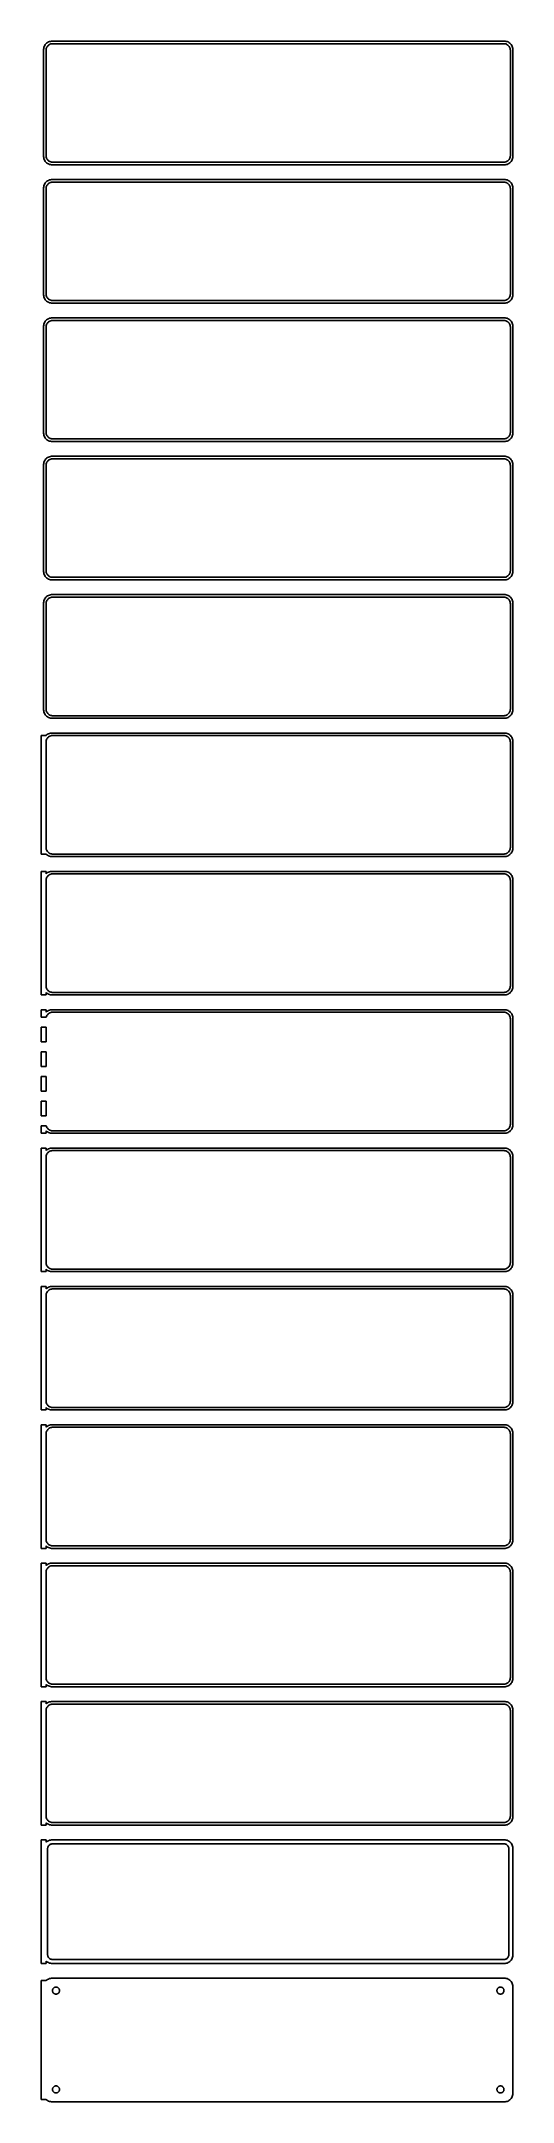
# Model space of a CAD drawing. Header units: metres. Extents: x -144 to 142, y 1223 to 2473.
import ezdxf

# ---------------------------------------------------------------- set-up
doc = ezdxf.new("R2010")
doc.units = ezdxf.units.M

msp = doc.modelspace()

# ---------------------------------------------------------------- linework, layer by layer
for p, q in [((-142.461, 2469.13), (-142.5, 2468.5)), ((-142.5, 2468.5), (-142.5, 2403.5)), ((-142.343, 2469.74), (-142.461, 2469.13)), ((-142.149, 2470.34), (-142.343, 2469.74)), ((-141.882, 2470.91), (-142.149, 2470.34)), ((-141.545, 2471.44), (-141.882, 2470.91)), ((-141.145, 2471.92), (-141.545, 2471.44)), ((-140.687, 2472.35), (-141.145, 2471.92)), ((-141, 2468), (-140.968, 2468.5)), ((-141, 2404), (-141, 2468)), ((-140.968, 2468.5), (-140.874, 2468.99)), ((-140.874, 2468.99), (-140.719, 2469.47)), ((-140.719, 2469.47), (-140.505, 2469.93)), ((-140.179, 2472.72), (-140.687, 2472.35)), ((-140.505, 2469.93), (-140.236, 2470.35)), ((-140.236, 2470.35), (-139.916, 2470.74)), ((-139.629, 2473.02), (-140.179, 2472.72)), ((-139.916, 2470.74), (-139.55, 2471.08)), ((-139.045, 2473.26), (-139.629, 2473.02)), ((-139.55, 2471.08), (-139.143, 2471.38)), ((-139.143, 2471.38), (-138.703, 2471.62)), ((-138.437, 2473.41), (-139.045, 2473.26)), ((-138.703, 2471.62), (-138.236, 2471.8)), ((-137.814, 2473.49), (-138.437, 2473.41)), ((-138.236, 2471.8), (-137.75, 2471.93)), ((137.814, 2473.49), (-137.814, 2473.49)), ((-137.75, 2471.93), (-137.251, 2471.99)), ((-137.251, 2471.99), (137.251, 2471.99)), ((137.251, 2471.99), (137.75, 2471.93)), ((137.75, 2471.93), (138.236, 2471.8)), ((138.437, 2473.41), (137.814, 2473.49)), ((138.236, 2471.8), (138.703, 2471.62)), ((139.045, 2473.26), (138.437, 2473.41)), ((138.703, 2471.62), (139.143, 2471.38)), ((139.629, 2473.02), (139.045, 2473.26)), ((139.143, 2471.38), (139.55, 2471.08)), ((139.55, 2471.08), (139.916, 2470.74)), ((140.179, 2472.72), (139.629, 2473.02)), ((139.916, 2470.74), (140.236, 2470.35)), ((140.687, 2472.35), (140.179, 2472.72)), ((140.236, 2470.35), (140.505, 2469.93)), ((140.505, 2469.93), (140.719, 2469.47)), ((141.145, 2471.92), (140.687, 2472.35)), ((140.719, 2469.47), (140.874, 2468.99)), ((140.874, 2468.99), (140.968, 2468.5)), ((140.968, 2468.5), (141, 2468)), ((141, 2468), (141, 2404)), ((141.545, 2471.44), (141.145, 2471.92)), ((141.882, 2470.91), (141.545, 2471.44)), ((142.149, 2470.34), (141.882, 2470.91)), ((142.343, 2469.74), (142.149, 2470.34)), ((142.461, 2469.13), (142.343, 2469.74)), ((142.5, 2468.5), (142.461, 2469.13)), ((142.5, 2403.5), (142.5, 2468.5)), ((-142.5, 2403.5), (-142.461, 2402.87)), ((-142.461, 2402.87), (-142.343, 2402.26)), ((-142.343, 2402.26), (-142.149, 2401.66)), ((-140.968, 2403.5), (-141, 2404)), ((-140.874, 2403.01), (-140.968, 2403.5)), ((-140.719, 2402.53), (-140.874, 2403.01)), ((-140.505, 2402.07), (-140.719, 2402.53)), ((-140.236, 2401.65), (-140.505, 2402.07)), ((140.505, 2402.07), (140.236, 2401.65)), ((140.719, 2402.53), (140.505, 2402.07)), ((140.874, 2403.01), (140.719, 2402.53)), ((140.968, 2403.5), (140.874, 2403.01)), ((141, 2404), (140.968, 2403.5)), ((142.149, 2401.66), (142.343, 2402.26)), ((142.343, 2402.26), (142.461, 2402.87)), ((142.461, 2402.87), (142.5, 2403.5)), ((-142.149, 2401.66), (-141.882, 2401.09)), ((-141.882, 2401.09), (-141.545, 2400.56)), ((-141.545, 2400.56), (-141.145, 2400.08)), ((-141.145, 2400.08), (-140.687, 2399.65)), ((-140.687, 2399.65), (-140.179, 2399.28)), ((-139.916, 2401.26), (-140.236, 2401.65)), ((-140.179, 2399.28), (-139.629, 2398.98)), ((-139.55, 2400.92), (-139.916, 2401.26)), ((-139.629, 2398.98), (-139.045, 2398.74)), ((-139.143, 2400.62), (-139.55, 2400.92)), ((-138.703, 2400.38), (-139.143, 2400.62)), ((-139.045, 2398.74), (-138.437, 2398.59)), ((-138.437, 2389.41), (-139.045, 2389.26)), ((-138.236, 2400.2), (-138.703, 2400.38)), ((-138.437, 2398.59), (-137.814, 2398.51)), ((-137.814, 2389.49), (-138.437, 2389.41)), ((-137.75, 2400.07), (-138.236, 2400.2)), ((-137.814, 2398.51), (137.814, 2398.51)), ((137.814, 2389.49), (-137.814, 2389.49)), ((-137.251, 2400.01), (-137.75, 2400.07)), ((137.251, 2400.01), (-137.251, 2400.01)), ((137.75, 2400.07), (137.251, 2400.01)), ((138.236, 2400.2), (137.75, 2400.07)), ((137.814, 2398.51), (138.437, 2398.59)), ((138.437, 2389.41), (137.814, 2389.49)), ((138.703, 2400.38), (138.236, 2400.2)), ((138.437, 2398.59), (139.045, 2398.74)), ((139.045, 2389.26), (138.437, 2389.41)), ((139.143, 2400.62), (138.703, 2400.38)), ((139.045, 2398.74), (139.629, 2398.98)), ((139.55, 2400.92), (139.143, 2400.62)), ((139.916, 2401.26), (139.55, 2400.92)), ((139.629, 2398.98), (140.179, 2399.28)), ((140.236, 2401.65), (139.916, 2401.26)), ((140.179, 2399.28), (140.687, 2399.65)), ((140.687, 2399.65), (141.145, 2400.08)), ((141.145, 2400.08), (141.545, 2400.56)), ((141.545, 2400.56), (141.882, 2401.09)), ((141.882, 2401.09), (142.149, 2401.66)), ((-142.461, 2385.13), (-142.5, 2384.5)), ((-142.5, 2384.5), (-142.5, 2319.5)), ((-142.343, 2385.74), (-142.461, 2385.13)), ((-142.149, 2386.34), (-142.343, 2385.74)), ((-141.882, 2386.91), (-142.149, 2386.34)), ((-141.545, 2387.44), (-141.882, 2386.91)), ((-141.145, 2387.92), (-141.545, 2387.44)), ((-140.687, 2388.35), (-141.145, 2387.92)), ((-141, 2384), (-140.968, 2384.5)), ((-141, 2320), (-141, 2384)), ((-140.968, 2384.5), (-140.874, 2384.99)), ((-140.874, 2384.99), (-140.719, 2385.47)), ((-140.719, 2385.47), (-140.505, 2385.93)), ((-140.179, 2388.72), (-140.687, 2388.35)), ((-140.505, 2385.93), (-140.236, 2386.35)), ((-140.236, 2386.35), (-139.916, 2386.74)), ((-139.629, 2389.02), (-140.179, 2388.72)), ((-139.916, 2386.74), (-139.55, 2387.08)), ((-139.045, 2389.26), (-139.629, 2389.02)), ((-139.55, 2387.08), (-139.143, 2387.38)), ((-139.143, 2387.38), (-138.703, 2387.62)), ((-138.703, 2387.62), (-138.236, 2387.8)), ((-138.236, 2387.8), (-137.75, 2387.93)), ((-137.75, 2387.93), (-137.251, 2387.99)), ((-137.251, 2387.99), (137.251, 2387.99)), ((137.251, 2387.99), (137.75, 2387.93)), ((137.75, 2387.93), (138.236, 2387.8)), ((138.236, 2387.8), (138.703, 2387.62)), ((138.703, 2387.62), (139.143, 2387.38)), ((139.629, 2389.02), (139.045, 2389.26)), ((139.143, 2387.38), (139.55, 2387.08)), ((139.55, 2387.08), (139.916, 2386.74)), ((140.179, 2388.72), (139.629, 2389.02)), ((139.916, 2386.74), (140.236, 2386.35)), ((140.687, 2388.35), (140.179, 2388.72)), ((140.236, 2386.35), (140.505, 2385.93)), ((140.505, 2385.93), (140.719, 2385.47)), ((141.145, 2387.92), (140.687, 2388.35)), ((140.719, 2385.47), (140.874, 2384.99)), ((140.874, 2384.99), (140.968, 2384.5)), ((140.968, 2384.5), (141, 2384)), ((141, 2384), (141, 2320)), ((141.545, 2387.44), (141.145, 2387.92)), ((141.882, 2386.91), (141.545, 2387.44)), ((142.149, 2386.34), (141.882, 2386.91)), ((142.343, 2385.74), (142.149, 2386.34)), ((142.461, 2385.13), (142.343, 2385.74)), ((142.5, 2384.5), (142.461, 2385.13)), ((142.5, 2319.5), (142.5, 2384.5)), ((-142.5, 2319.5), (-142.461, 2318.87)), ((-142.461, 2318.87), (-142.343, 2318.26)), ((-142.343, 2318.26), (-142.149, 2317.66)), ((-142.149, 2317.66), (-141.882, 2317.09)), ((-141.882, 2317.09), (-141.545, 2316.56)), ((-141.545, 2316.56), (-141.145, 2316.08)), ((-141.145, 2316.08), (-140.687, 2315.65)), ((-140.968, 2319.5), (-141, 2320)), ((-140.874, 2319.01), (-140.968, 2319.5)), ((-140.719, 2318.53), (-140.874, 2319.01)), ((-140.505, 2318.07), (-140.719, 2318.53)), ((-140.687, 2315.65), (-140.179, 2315.28)), ((-140.236, 2317.65), (-140.505, 2318.07)), ((-139.916, 2317.26), (-140.236, 2317.65)), ((-140.179, 2315.28), (-139.629, 2314.98)), ((-139.55, 2316.92), (-139.916, 2317.26)), ((-139.629, 2314.98), (-139.045, 2314.74)), ((-139.143, 2316.62), (-139.55, 2316.92)), ((-138.703, 2316.38), (-139.143, 2316.62)), ((-139.045, 2314.74), (-138.437, 2314.59)), ((-138.236, 2316.2), (-138.703, 2316.38)), ((-138.437, 2314.59), (-137.814, 2314.51)), ((-137.75, 2316.07), (-138.236, 2316.2)), ((-137.814, 2314.51), (137.814, 2314.51)), ((-137.251, 2316.01), (-137.75, 2316.07)), ((137.251, 2316.01), (-137.251, 2316.01)), ((137.75, 2316.07), (137.251, 2316.01)), ((138.236, 2316.2), (137.75, 2316.07)), ((137.814, 2314.51), (138.437, 2314.59)), ((138.703, 2316.38), (138.236, 2316.2)), ((138.437, 2314.59), (139.045, 2314.74)), ((139.143, 2316.62), (138.703, 2316.38)), ((139.045, 2314.74), (139.629, 2314.98)), ((139.55, 2316.92), (139.143, 2316.62)), ((139.916, 2317.26), (139.55, 2316.92)), ((139.629, 2314.98), (140.179, 2315.28)), ((140.236, 2317.65), (139.916, 2317.26)), ((140.179, 2315.28), (140.687, 2315.65)), ((140.505, 2318.07), (140.236, 2317.65)), ((140.719, 2318.53), (140.505, 2318.07)), ((140.687, 2315.65), (141.145, 2316.08)), ((140.874, 2319.01), (140.719, 2318.53)), ((140.968, 2319.5), (140.874, 2319.01)), ((141, 2320), (140.968, 2319.5)), ((141.145, 2316.08), (141.545, 2316.56)), ((141.545, 2316.56), (141.882, 2317.09)), ((141.882, 2317.09), (142.149, 2317.66)), ((142.149, 2317.66), (142.343, 2318.26)), ((142.343, 2318.26), (142.461, 2318.87)), ((142.461, 2318.87), (142.5, 2319.5)), ((-142.149, 2302.34), (-142.343, 2301.74)), ((-141.882, 2302.91), (-142.149, 2302.34)), ((-141.545, 2303.44), (-141.882, 2302.91)), ((-141.145, 2303.92), (-141.545, 2303.44)), ((-140.687, 2304.35), (-141.145, 2303.92)), ((-140.719, 2301.47), (-140.505, 2301.93)), ((-140.179, 2304.72), (-140.687, 2304.35)), ((-140.505, 2301.93), (-140.236, 2302.35)), ((-140.236, 2302.35), (-139.916, 2302.74)), ((-139.629, 2305.02), (-140.179, 2304.72)), ((-139.916, 2302.74), (-139.55, 2303.08)), ((-139.045, 2305.26), (-139.629, 2305.02)), ((-139.55, 2303.08), (-139.143, 2303.38)), ((-139.143, 2303.38), (-138.703, 2303.62)), ((-138.437, 2305.41), (-139.045, 2305.26)), ((-138.703, 2303.62), (-138.236, 2303.8)), ((-137.814, 2305.49), (-138.437, 2305.41)), ((-138.236, 2303.8), (-137.75, 2303.93)), ((137.814, 2305.49), (-137.814, 2305.49)), ((-137.75, 2303.93), (-137.251, 2303.99)), ((-137.251, 2303.99), (137.251, 2303.99)), ((137.251, 2303.99), (137.75, 2303.93)), ((137.75, 2303.93), (138.236, 2303.8)), ((138.437, 2305.41), (137.814, 2305.49)), ((138.236, 2303.8), (138.703, 2303.62)), ((139.045, 2305.26), (138.437, 2305.41)), ((138.703, 2303.62), (139.143, 2303.38)), ((139.629, 2305.02), (139.045, 2305.26)), ((139.143, 2303.38), (139.55, 2303.08)), ((139.55, 2303.08), (139.916, 2302.74)), ((140.179, 2304.72), (139.629, 2305.02)), ((139.916, 2302.74), (140.236, 2302.35)), ((140.687, 2304.35), (140.179, 2304.72)), ((140.236, 2302.35), (140.505, 2301.93)), ((140.505, 2301.93), (140.719, 2301.47)), ((141.145, 2303.92), (140.687, 2304.35)), ((141.545, 2303.44), (141.145, 2303.92)), ((141.882, 2302.91), (141.545, 2303.44)), ((142.149, 2302.34), (141.882, 2302.91)), ((142.343, 2301.74), (142.149, 2302.34)), ((-142.461, 2301.13), (-142.5, 2300.5)), ((-142.5, 2300.5), (-142.5, 2235.5)), ((-142.343, 2301.74), (-142.461, 2301.13)), ((-141, 2300), (-140.968, 2300.5)), ((-141, 2236), (-141, 2300)), ((-140.968, 2300.5), (-140.874, 2300.99)), ((-140.874, 2300.99), (-140.719, 2301.47)), ((140.719, 2301.47), (140.874, 2300.99)), ((140.874, 2300.99), (140.968, 2300.5)), ((140.968, 2300.5), (141, 2300)), ((141, 2300), (141, 2236)), ((142.461, 2301.13), (142.343, 2301.74)), ((142.5, 2300.5), (142.461, 2301.13)), ((142.5, 2235.5), (142.5, 2300.5)), ((-142.5, 2235.5), (-142.461, 2234.87)), ((-142.461, 2234.87), (-142.343, 2234.26)), ((-142.343, 2234.26), (-142.149, 2233.66)), ((-142.149, 2233.66), (-141.882, 2233.09)), ((-141.882, 2233.09), (-141.545, 2232.56)), ((-141.545, 2232.56), (-141.145, 2232.08)), ((-141.145, 2232.08), (-140.687, 2231.65)), ((-140.968, 2235.5), (-141, 2236)), ((-140.874, 2235.01), (-140.968, 2235.5)), ((-140.719, 2234.53), (-140.874, 2235.01)), ((-140.505, 2234.07), (-140.719, 2234.53)), ((-140.687, 2231.65), (-140.179, 2231.28)), ((-140.236, 2233.65), (-140.505, 2234.07)), ((-139.916, 2233.26), (-140.236, 2233.65)), ((-140.179, 2231.28), (-139.629, 2230.98)), ((-139.55, 2232.92), (-139.916, 2233.26)), ((-139.629, 2230.98), (-139.045, 2230.74)), ((-139.143, 2232.62), (-139.55, 2232.92)), ((-138.703, 2232.38), (-139.143, 2232.62)), ((-139.045, 2230.74), (-138.437, 2230.59)), ((-138.236, 2232.2), (-138.703, 2232.38)), ((-138.437, 2230.59), (-137.814, 2230.51)), ((-137.75, 2232.07), (-138.236, 2232.2)), ((-137.814, 2230.51), (137.814, 2230.51)), ((-137.251, 2232.01), (-137.75, 2232.07)), ((137.251, 2232.01), (-137.251, 2232.01)), ((137.75, 2232.07), (137.251, 2232.01)), ((138.236, 2232.2), (137.75, 2232.07)), ((137.814, 2230.51), (138.437, 2230.59)), ((138.703, 2232.38), (138.236, 2232.2)), ((138.437, 2230.59), (139.045, 2230.74)), ((139.143, 2232.62), (138.703, 2232.38)), ((139.045, 2230.74), (139.629, 2230.98)), ((139.55, 2232.92), (139.143, 2232.62)), ((139.916, 2233.26), (139.55, 2232.92)), ((139.629, 2230.98), (140.179, 2231.28)), ((140.236, 2233.65), (139.916, 2233.26)), ((140.179, 2231.28), (140.687, 2231.65)), ((140.505, 2234.07), (140.236, 2233.65)), ((140.719, 2234.53), (140.505, 2234.07)), ((140.687, 2231.65), (141.145, 2232.08)), ((140.874, 2235.01), (140.719, 2234.53)), ((140.968, 2235.5), (140.874, 2235.01)), ((141, 2236), (140.968, 2235.5)), ((141.145, 2232.08), (141.545, 2232.56)), ((141.545, 2232.56), (141.882, 2233.09)), ((141.882, 2233.09), (142.149, 2233.66)), ((142.149, 2233.66), (142.343, 2234.26)), ((142.343, 2234.26), (142.461, 2234.87)), ((142.461, 2234.87), (142.5, 2235.5)), ((-142.461, 2217.13), (-142.5, 2216.5)), ((-142.5, 2216.5), (-142.5, 2151.5)), ((-142.343, 2217.74), (-142.461, 2217.13)), ((-142.149, 2218.34), (-142.343, 2217.74)), ((-141.882, 2218.91), (-142.149, 2218.34)), ((-141.545, 2219.44), (-141.882, 2218.91)), ((-141.145, 2219.92), (-141.545, 2219.44)), ((-140.687, 2220.35), (-141.145, 2219.92)), ((-141, 2216), (-140.968, 2216.5)), ((-141, 2152), (-141, 2216)), ((-140.968, 2216.5), (-140.874, 2216.99)), ((-140.874, 2216.99), (-140.719, 2217.47)), ((-140.719, 2217.47), (-140.505, 2217.93)), ((-140.179, 2220.72), (-140.687, 2220.35)), ((-140.505, 2217.93), (-140.236, 2218.35)), ((-140.236, 2218.35), (-139.916, 2218.74)), ((-139.629, 2221.02), (-140.179, 2220.72)), ((-139.916, 2218.74), (-139.55, 2219.08)), ((-139.045, 2221.26), (-139.629, 2221.02)), ((-139.55, 2219.08), (-139.143, 2219.38)), ((-139.143, 2219.38), (-138.703, 2219.62)), ((-138.437, 2221.41), (-139.045, 2221.26)), ((-138.703, 2219.62), (-138.236, 2219.8)), ((-137.814, 2221.49), (-138.437, 2221.41)), ((-138.236, 2219.8), (-137.75, 2219.93)), ((137.814, 2221.49), (-137.814, 2221.49)), ((-137.75, 2219.93), (-137.251, 2219.99)), ((-137.251, 2219.99), (137.251, 2219.99)), ((137.251, 2219.99), (137.75, 2219.93)), ((137.75, 2219.93), (138.236, 2219.8)), ((138.437, 2221.41), (137.814, 2221.49)), ((138.236, 2219.8), (138.703, 2219.62)), ((139.045, 2221.26), (138.437, 2221.41)), ((138.703, 2219.62), (139.143, 2219.38)), ((139.629, 2221.02), (139.045, 2221.26)), ((139.143, 2219.38), (139.55, 2219.08)), ((139.55, 2219.08), (139.916, 2218.74)), ((140.179, 2220.72), (139.629, 2221.02)), ((139.916, 2218.74), (140.236, 2218.35)), ((140.687, 2220.35), (140.179, 2220.72)), ((140.236, 2218.35), (140.505, 2217.93)), ((140.505, 2217.93), (140.719, 2217.47)), ((141.145, 2219.92), (140.687, 2220.35)), ((140.719, 2217.47), (140.874, 2216.99)), ((140.874, 2216.99), (140.968, 2216.5)), ((140.968, 2216.5), (141, 2216)), ((141, 2216), (141, 2152)), ((141.545, 2219.44), (141.145, 2219.92)), ((141.882, 2218.91), (141.545, 2219.44)), ((142.149, 2218.34), (141.882, 2218.91)), ((142.343, 2217.74), (142.149, 2218.34)), ((142.461, 2217.13), (142.343, 2217.74)), ((142.5, 2216.5), (142.461, 2217.13)), ((142.5, 2151.5), (142.5, 2216.5)), ((-140.968, 2151.5), (-141, 2152)), ((141, 2152), (140.968, 2151.5)), ((-142.5, 2151.5), (-142.461, 2150.87)), ((-142.461, 2150.87), (-142.343, 2150.26)), ((-142.343, 2150.26), (-142.149, 2149.66)), ((-142.149, 2149.66), (-141.882, 2149.09)), ((-141.882, 2149.09), (-141.545, 2148.56)), ((-141.545, 2148.56), (-141.145, 2148.08)), ((-141.145, 2148.08), (-140.687, 2147.65)), ((-140.874, 2151.01), (-140.968, 2151.5)), ((-140.719, 2150.53), (-140.874, 2151.01)), ((-140.505, 2150.07), (-140.719, 2150.53)), ((-140.687, 2147.65), (-140.179, 2147.28)), ((-140.236, 2149.65), (-140.505, 2150.07)), ((-139.916, 2149.26), (-140.236, 2149.65)), ((-140.179, 2147.28), (-139.629, 2146.98)), ((-139.55, 2148.92), (-139.916, 2149.26)), ((-139.629, 2146.98), (-139.045, 2146.74)), ((-139.143, 2148.62), (-139.55, 2148.92)), ((-138.703, 2148.38), (-139.143, 2148.62)), ((-139.045, 2146.74), (-138.437, 2146.59)), ((-138.236, 2148.2), (-138.703, 2148.38)), ((-138.437, 2146.59), (-137.814, 2146.51)), ((-137.75, 2148.07), (-138.236, 2148.2)), ((-137.814, 2146.51), (137.814, 2146.51)), ((-137.251, 2148.01), (-137.75, 2148.07)), ((137.251, 2148.01), (-137.251, 2148.01)), ((137.75, 2148.07), (137.251, 2148.01)), ((138.236, 2148.2), (137.75, 2148.07)), ((137.814, 2146.51), (138.437, 2146.59)), ((138.703, 2148.38), (138.236, 2148.2)), ((138.437, 2146.59), (139.045, 2146.74)), ((139.143, 2148.62), (138.703, 2148.38)), ((139.045, 2146.74), (139.629, 2146.98)), ((139.55, 2148.92), (139.143, 2148.62)), ((139.916, 2149.26), (139.55, 2148.92)), ((139.629, 2146.98), (140.179, 2147.28)), ((140.236, 2149.65), (139.916, 2149.26)), ((140.179, 2147.28), (140.687, 2147.65)), ((140.505, 2150.07), (140.236, 2149.65)), ((140.719, 2150.53), (140.505, 2150.07)), ((140.687, 2147.65), (141.145, 2148.08)), ((140.874, 2151.01), (140.719, 2150.53)), ((140.968, 2151.5), (140.874, 2151.01)), ((141.145, 2148.08), (141.545, 2148.56)), ((141.545, 2148.56), (141.882, 2149.09)), ((141.882, 2149.09), (142.149, 2149.66)), ((142.149, 2149.66), (142.343, 2150.26)), ((142.343, 2150.26), (142.461, 2150.87)), ((142.461, 2150.87), (142.5, 2151.5)), ((-142.461, 2133.13), (-142.5, 2132.5)), ((-142.5, 2132.5), (-142.5, 2067.5)), ((-142.343, 2133.74), (-142.461, 2133.13)), ((-142.149, 2134.34), (-142.343, 2133.74)), ((-141.882, 2134.91), (-142.149, 2134.34)), ((-141.545, 2135.44), (-141.882, 2134.91)), ((-141.145, 2135.92), (-141.545, 2135.44)), ((-140.687, 2136.35), (-141.145, 2135.92)), ((-141, 2132), (-140.968, 2132.5)), ((-141, 2068), (-141, 2132)), ((-140.968, 2132.5), (-140.874, 2132.99)), ((-140.874, 2132.99), (-140.719, 2133.47)), ((-140.719, 2133.47), (-140.505, 2133.93)), ((-140.179, 2136.72), (-140.687, 2136.35)), ((-140.505, 2133.93), (-140.236, 2134.35)), ((-140.236, 2134.35), (-139.916, 2134.74)), ((-139.629, 2137.02), (-140.179, 2136.72)), ((-139.916, 2134.74), (-139.55, 2135.08)), ((-139.045, 2137.26), (-139.629, 2137.02)), ((-139.55, 2135.08), (-139.143, 2135.38)), ((-139.143, 2135.38), (-138.703, 2135.62)), ((-138.437, 2137.41), (-139.045, 2137.26)), ((-138.703, 2135.62), (-138.236, 2135.8)), ((-137.814, 2137.49), (-138.437, 2137.41)), ((-138.236, 2135.8), (-137.75, 2135.93)), ((137.814, 2137.49), (-137.814, 2137.49)), ((-137.75, 2135.93), (-137.251, 2135.99)), ((-137.251, 2135.99), (137.251, 2135.99)), ((137.251, 2135.99), (137.75, 2135.93)), ((137.75, 2135.93), (138.236, 2135.8)), ((138.437, 2137.41), (137.814, 2137.49)), ((138.236, 2135.8), (138.703, 2135.62)), ((139.045, 2137.26), (138.437, 2137.41)), ((138.703, 2135.62), (139.143, 2135.38)), ((139.629, 2137.02), (139.045, 2137.26)), ((139.143, 2135.38), (139.55, 2135.08)), ((139.55, 2135.08), (139.916, 2134.74)), ((140.179, 2136.72), (139.629, 2137.02)), ((139.916, 2134.74), (140.236, 2134.35)), ((140.687, 2136.35), (140.179, 2136.72)), ((140.236, 2134.35), (140.505, 2133.93)), ((140.505, 2133.93), (140.719, 2133.47)), ((141.145, 2135.92), (140.687, 2136.35)), ((140.719, 2133.47), (140.874, 2132.99)), ((140.874, 2132.99), (140.968, 2132.5)), ((140.968, 2132.5), (141, 2132)), ((141, 2132), (141, 2068)), ((141.545, 2135.44), (141.145, 2135.92)), ((141.882, 2134.91), (141.545, 2135.44)), ((142.149, 2134.34), (141.882, 2134.91)), ((142.343, 2133.74), (142.149, 2134.34)), ((142.461, 2133.13), (142.343, 2133.74)), ((142.5, 2132.5), (142.461, 2133.13)), ((142.5, 2067.5), (142.5, 2132.5)), ((-142.5, 2067.5), (-142.461, 2066.87)), ((-142.461, 2066.87), (-142.343, 2066.26)), ((-142.343, 2066.26), (-142.149, 2065.66)), ((-142.149, 2065.66), (-141.882, 2065.09)), ((-141.882, 2065.09), (-141.545, 2064.56)), ((-141.545, 2064.56), (-141.145, 2064.08)), ((-140.968, 2067.5), (-141, 2068)), ((-140.874, 2067.01), (-140.968, 2067.5)), ((-140.719, 2066.53), (-140.874, 2067.01)), ((-140.505, 2066.07), (-140.719, 2066.53)), ((-140.236, 2065.65), (-140.505, 2066.07)), ((-139.916, 2065.26), (-140.236, 2065.65)), ((-139.55, 2064.92), (-139.916, 2065.26)), ((-139.143, 2064.62), (-139.55, 2064.92)), ((-138.703, 2064.38), (-139.143, 2064.62)), ((-138.236, 2064.2), (-138.703, 2064.38)), ((-137.75, 2064.07), (-138.236, 2064.2)), ((138.236, 2064.2), (137.75, 2064.07)), ((138.703, 2064.38), (138.236, 2064.2)), ((139.143, 2064.62), (138.703, 2064.38)), ((139.55, 2064.92), (139.143, 2064.62)), ((139.916, 2065.26), (139.55, 2064.92)), ((140.236, 2065.65), (139.916, 2065.26)), ((140.505, 2066.07), (140.236, 2065.65)), ((140.719, 2066.53), (140.505, 2066.07)), ((140.874, 2067.01), (140.719, 2066.53)), ((140.968, 2067.5), (140.874, 2067.01)), ((141, 2068), (140.968, 2067.5)), ((141.145, 2064.08), (141.545, 2064.56)), ((141.545, 2064.56), (141.882, 2065.09)), ((141.882, 2065.09), (142.149, 2065.66)), ((142.149, 2065.66), (142.343, 2066.26)), ((142.343, 2066.26), (142.461, 2066.87)), ((142.461, 2066.87), (142.5, 2067.5)), ((-141, 2052.06), (-144, 2052.06)), ((-144, 2052.06), (-144, 1979.94)), ((-141.145, 2064.08), (-140.687, 2063.65)), ((-140.687, 2052.35), (-141, 2052.06)), ((-140.687, 2063.65), (-140.179, 2063.28)), ((-140.179, 2052.72), (-140.687, 2052.35)), ((-140.179, 2063.28), (-139.629, 2062.98)), ((-139.629, 2053.02), (-140.179, 2052.72)), ((-139.629, 2062.98), (-139.045, 2062.74)), ((-139.045, 2053.26), (-139.629, 2053.02)), ((-139.143, 2051.38), (-138.703, 2051.62)), ((-139.045, 2062.74), (-138.437, 2062.59)), ((-138.437, 2053.41), (-139.045, 2053.26)), ((-138.703, 2051.62), (-138.236, 2051.8)), ((-138.437, 2062.59), (-137.814, 2062.51)), ((-137.814, 2053.49), (-138.437, 2053.41)), ((-138.236, 2051.8), (-137.75, 2051.93)), ((-137.814, 2062.51), (137.814, 2062.51)), ((137.814, 2053.49), (-137.814, 2053.49)), ((-137.251, 2064.01), (-137.75, 2064.07)), ((-137.75, 2051.93), (-137.251, 2051.99)), ((137.251, 2064.01), (-137.251, 2064.01)), ((-137.251, 2051.99), (137.251, 2051.99)), ((137.75, 2064.07), (137.251, 2064.01)), ((137.251, 2051.99), (137.75, 2051.93)), ((137.75, 2051.93), (138.236, 2051.8)), ((137.814, 2062.51), (138.437, 2062.59)), ((138.437, 2053.41), (137.814, 2053.49)), ((138.236, 2051.8), (138.703, 2051.62)), ((138.437, 2062.59), (139.045, 2062.74)), ((139.045, 2053.26), (138.437, 2053.41)), ((138.703, 2051.62), (139.143, 2051.38)), ((139.045, 2062.74), (139.629, 2062.98)), ((139.629, 2053.02), (139.045, 2053.26)), ((139.629, 2062.98), (140.179, 2063.28)), ((140.179, 2052.72), (139.629, 2053.02)), ((140.179, 2063.28), (140.687, 2063.65)), ((140.687, 2052.35), (140.179, 2052.72)), ((140.687, 2063.65), (141.145, 2064.08)), ((141.145, 2051.92), (140.687, 2052.35)), ((141.545, 2051.44), (141.145, 2051.92)), ((-141, 2048), (-140.968, 2048.5)), ((-141, 1984), (-141, 2048)), ((-140.968, 2048.5), (-140.874, 2048.99)), ((-140.874, 2048.99), (-140.719, 2049.47)), ((-140.719, 2049.47), (-140.505, 2049.93)), ((-140.505, 2049.93), (-140.236, 2050.35)), ((-140.236, 2050.35), (-139.916, 2050.74)), ((-139.916, 2050.74), (-139.55, 2051.08)), ((-139.55, 2051.08), (-139.143, 2051.38)), ((139.143, 2051.38), (139.55, 2051.08)), ((139.55, 2051.08), (139.916, 2050.74)), ((139.916, 2050.74), (140.236, 2050.35)), ((140.236, 2050.35), (140.505, 2049.93)), ((140.505, 2049.93), (140.719, 2049.47)), ((140.719, 2049.47), (140.874, 2048.99)), ((140.874, 2048.99), (140.968, 2048.5)), ((140.968, 2048.5), (141, 2048)), ((141, 2048), (141, 1984)), ((141.882, 2050.91), (141.545, 2051.44)), ((142.149, 2050.34), (141.882, 2050.91)), ((142.343, 2049.74), (142.149, 2050.34)), ((142.461, 2049.13), (142.343, 2049.74)), ((142.5, 2048.5), (142.461, 2049.13)), ((142.5, 1983.5), (142.5, 2048.5)), ((-144, 1979.94), (-141, 1979.94)), ((-140.968, 1983.5), (-141, 1984)), ((-141, 1979.94), (-140.687, 1979.65)), ((-140.874, 1983.01), (-140.968, 1983.5)), ((-140.719, 1982.53), (-140.874, 1983.01)), ((-140.505, 1982.07), (-140.719, 1982.53)), ((-140.687, 1979.65), (-140.179, 1979.28)), ((-140.236, 1981.65), (-140.505, 1982.07)), ((-139.916, 1981.26), (-140.236, 1981.65)), ((-140.179, 1979.28), (-139.629, 1978.98)), ((-139.55, 1980.92), (-139.916, 1981.26)), ((-139.629, 1978.98), (-139.045, 1978.74)), ((-139.143, 1980.62), (-139.55, 1980.92)), ((-138.703, 1980.38), (-139.143, 1980.62)), ((-139.045, 1978.74), (-138.437, 1978.59)), ((-138.236, 1980.2), (-138.703, 1980.38)), ((-138.437, 1978.59), (-137.814, 1978.51)), ((-137.75, 1980.07), (-138.236, 1980.2)), ((-137.814, 1978.51), (137.814, 1978.51)), ((-137.251, 1980.01), (-137.75, 1980.07)), ((137.251, 1980.01), (-137.251, 1980.01)), ((137.75, 1980.07), (137.251, 1980.01)), ((138.236, 1980.2), (137.75, 1980.07)), ((137.814, 1978.51), (138.437, 1978.59)), ((138.703, 1980.38), (138.236, 1980.2)), ((138.437, 1978.59), (139.045, 1978.74)), ((139.143, 1980.62), (138.703, 1980.38)), ((139.045, 1978.74), (139.629, 1978.98)), ((139.55, 1980.92), (139.143, 1980.62)), ((139.916, 1981.26), (139.55, 1980.92)), ((139.629, 1978.98), (140.179, 1979.28)), ((140.236, 1981.65), (139.916, 1981.26)), ((140.179, 1979.28), (140.687, 1979.65)), ((140.505, 1982.07), (140.236, 1981.65)), ((140.719, 1982.53), (140.505, 1982.07)), ((140.687, 1979.65), (141.145, 1980.08)), ((140.874, 1983.01), (140.719, 1982.53)), ((140.968, 1983.5), (140.874, 1983.01)), ((141, 1984), (140.968, 1983.5)), ((141.145, 1980.08), (141.545, 1980.56)), ((141.545, 1980.56), (141.882, 1981.09)), ((141.882, 1981.09), (142.149, 1981.66)), ((142.149, 1981.66), (142.343, 1982.26)), ((142.343, 1982.26), (142.461, 1982.87)), ((142.461, 1982.87), (142.5, 1983.5)), ((-141, 1969.47), (-144, 1969.47)), ((-144, 1969.47), (-144, 1894.53)), ((-141, 1968.06), (-141, 1969.47)), ((-140.687, 1968.35), (-141, 1968.06)), ((-141, 1964), (-140.968, 1964.5)), ((-140.968, 1964.5), (-140.874, 1964.99)), ((-140.874, 1964.99), (-140.719, 1965.47)), ((-140.719, 1965.47), (-140.505, 1965.93)), ((-140.179, 1968.72), (-140.687, 1968.35)), ((-140.505, 1965.93), (-140.236, 1966.35)), ((-140.236, 1966.35), (-139.916, 1966.74)), ((-139.629, 1969.02), (-140.179, 1968.72)), ((-139.916, 1966.74), (-139.55, 1967.08)), ((-139.045, 1969.26), (-139.629, 1969.02)), ((-139.55, 1967.08), (-139.143, 1967.38)), ((-139.143, 1967.38), (-138.703, 1967.62)), ((-138.437, 1969.41), (-139.045, 1969.26)), ((-138.703, 1967.62), (-138.236, 1967.8)), ((-137.814, 1969.49), (-138.437, 1969.41)), ((-138.236, 1967.8), (-137.75, 1967.93)), ((137.814, 1969.49), (-137.814, 1969.49)), ((-137.75, 1967.93), (-137.251, 1967.99)), ((-137.251, 1967.99), (137.251, 1967.99)), ((137.251, 1967.99), (137.75, 1967.93)), ((137.75, 1967.93), (138.236, 1967.8)), ((138.437, 1969.41), (137.814, 1969.49)), ((138.236, 1967.8), (138.703, 1967.62)), ((139.045, 1969.26), (138.437, 1969.41)), ((138.703, 1967.62), (139.143, 1967.38)), ((139.629, 1969.02), (139.045, 1969.26)), ((139.143, 1967.38), (139.55, 1967.08)), ((139.55, 1967.08), (139.916, 1966.74)), ((140.179, 1968.72), (139.629, 1969.02)), ((139.916, 1966.74), (140.236, 1966.35)), ((140.687, 1968.35), (140.179, 1968.72)), ((140.236, 1966.35), (140.505, 1965.93)), ((140.505, 1965.93), (140.719, 1965.47)), ((141.145, 1967.92), (140.687, 1968.35)), ((140.719, 1965.47), (140.874, 1964.99)), ((140.874, 1964.99), (140.968, 1964.5)), ((140.968, 1964.5), (141, 1964)), ((141.545, 1967.44), (141.145, 1967.92)), ((141.882, 1966.91), (141.545, 1967.44)), ((142.149, 1966.34), (141.882, 1966.91)), ((142.343, 1965.74), (142.149, 1966.34)), ((142.461, 1965.13), (142.343, 1965.74)), ((142.5, 1964.5), (142.461, 1965.13)), ((142.5, 1899.5), (142.5, 1964.5)), ((-141, 1900), (-141, 1964)), ((141, 1964), (141, 1900)), ((-144, 1894.53), (-141, 1894.53)), ((-140.968, 1899.5), (-141, 1900)), ((-141, 1894.53), (-141, 1895.94)), ((-141, 1895.94), (-140.687, 1895.65)), ((-140.874, 1899.01), (-140.968, 1899.5)), ((-140.719, 1898.53), (-140.874, 1899.01)), ((-140.505, 1898.07), (-140.719, 1898.53)), ((-140.687, 1895.65), (-140.179, 1895.28)), ((-140.236, 1897.65), (-140.505, 1898.07)), ((-139.916, 1897.26), (-140.236, 1897.65)), ((-140.179, 1895.28), (-139.629, 1894.98)), ((-139.55, 1896.92), (-139.916, 1897.26)), ((-139.629, 1894.98), (-139.045, 1894.74)), ((-139.143, 1896.62), (-139.55, 1896.92)), ((-138.703, 1896.38), (-139.143, 1896.62)), ((-139.045, 1894.74), (-138.437, 1894.59)), ((-138.236, 1896.2), (-138.703, 1896.38)), ((-138.437, 1894.59), (-137.814, 1894.51)), ((-137.75, 1896.07), (-138.236, 1896.2)), ((-137.814, 1894.51), (137.814, 1894.51)), ((-137.251, 1896.01), (-137.75, 1896.07)), ((137.251, 1896.01), (-137.251, 1896.01)), ((137.75, 1896.07), (137.251, 1896.01)), ((138.236, 1896.2), (137.75, 1896.07)), ((137.814, 1894.51), (138.437, 1894.59)), ((138.703, 1896.38), (138.236, 1896.2)), ((138.437, 1894.59), (139.045, 1894.74)), ((139.143, 1896.62), (138.703, 1896.38)), ((139.045, 1894.74), (139.629, 1894.98)), ((139.55, 1896.92), (139.143, 1896.62)), ((139.916, 1897.26), (139.55, 1896.92)), ((139.629, 1894.98), (140.179, 1895.28)), ((140.236, 1897.65), (139.916, 1897.26)), ((140.179, 1895.28), (140.687, 1895.65)), ((140.505, 1898.07), (140.236, 1897.65)), ((140.719, 1898.53), (140.505, 1898.07)), ((140.687, 1895.65), (141.145, 1896.08)), ((140.874, 1899.01), (140.719, 1898.53)), ((140.968, 1899.5), (140.874, 1899.01)), ((141, 1900), (140.968, 1899.5)), ((141.145, 1896.08), (141.545, 1896.56)), ((141.545, 1896.56), (141.882, 1897.09)), ((141.882, 1897.09), (142.149, 1897.66)), ((142.149, 1897.66), (142.343, 1898.26)), ((142.343, 1898.26), (142.461, 1898.87)), ((142.461, 1898.87), (142.5, 1899.5)), ((-141, 1885.49), (-144, 1885.49)), ((-144, 1885.49), (-144, 1880.99)), ((-144, 1880.99), (-140.874, 1880.99)), ((-141, 1884.06), (-141, 1885.49)), ((-140.687, 1884.35), (-141, 1884.06)), ((-140.874, 1880.99), (-140.719, 1881.47)), ((-140.874, 1880.99), (-140.874, 1880.99)), ((-140.719, 1881.47), (-140.505, 1881.93)), ((-140.179, 1884.72), (-140.687, 1884.35)), ((-140.505, 1881.93), (-140.236, 1882.35)), ((-140.236, 1882.35), (-139.916, 1882.74)), ((-139.629, 1885.02), (-140.179, 1884.72)), ((-139.916, 1882.74), (-139.55, 1883.08)), ((-139.045, 1885.26), (-139.629, 1885.02)), ((-139.55, 1883.08), (-139.143, 1883.38)), ((-139.143, 1883.38), (-138.703, 1883.62)), ((-138.437, 1885.41), (-139.045, 1885.26)), ((-138.703, 1883.62), (-138.236, 1883.8)), ((-137.814, 1885.49), (-138.437, 1885.41)), ((-138.236, 1883.8), (-137.75, 1883.93)), ((137.814, 1885.49), (-137.814, 1885.49)), ((-137.75, 1883.93), (-137.251, 1883.99)), ((-137.251, 1883.99), (137.251, 1883.99)), ((137.251, 1883.99), (137.75, 1883.93)), ((137.75, 1883.93), (138.236, 1883.8)), ((138.437, 1885.41), (137.814, 1885.49)), ((138.236, 1883.8), (138.703, 1883.62)), ((139.045, 1885.26), (138.437, 1885.41)), ((138.703, 1883.62), (139.143, 1883.38)), ((139.629, 1885.02), (139.045, 1885.26)), ((139.143, 1883.38), (139.55, 1883.08)), ((139.55, 1883.08), (139.916, 1882.74)), ((140.179, 1884.72), (139.629, 1885.02)), ((139.916, 1882.74), (140.236, 1882.35)), ((140.687, 1884.35), (140.179, 1884.72)), ((140.236, 1882.35), (140.505, 1881.93)), ((140.505, 1881.93), (140.719, 1881.47)), ((141.145, 1883.92), (140.687, 1884.35)), ((140.719, 1881.47), (140.874, 1880.99)), ((140.874, 1880.99), (140.968, 1880.5)), ((140.968, 1880.5), (141, 1880)), ((141, 1880), (141, 1816)), ((141.545, 1883.44), (141.145, 1883.92)), ((141.882, 1882.91), (141.545, 1883.44)), ((142.149, 1882.34), (141.882, 1882.91)), ((142.343, 1881.74), (142.149, 1882.34)), ((142.461, 1881.13), (142.343, 1881.74)), ((142.5, 1880.5), (142.461, 1881.13)), ((142.5, 1815.5), (142.5, 1880.5)), ((-141, 1875.01), (-144, 1875.01)), ((-144, 1875.01), (-144, 1865.99)), ((-144, 1865.99), (-141, 1865.99)), ((-141, 1865.99), (-141, 1875.01)), ((-141, 1860.01), (-144, 1860.01)), ((-144, 1860.01), (-144, 1850.99)), ((-141, 1850.99), (-141, 1860.01)), ((-144, 1850.99), (-141, 1850.99)), ((-141, 1845.01), (-144, 1845.01)), ((-144, 1845.01), (-144, 1835.99)), ((-141, 1835.99), (-141, 1845.01)), ((-144, 1835.99), (-141, 1835.99)), ((-141, 1830.01), (-144, 1830.01)), ((-144, 1830.01), (-144, 1820.99)), ((-141, 1820.99), (-141, 1830.01)), ((-144, 1820.99), (-141, 1820.99)), ((-140.874, 1815.01), (-144, 1815.01)), ((-144, 1815.01), (-144, 1810.51)), ((-140.719, 1814.53), (-140.874, 1815.01)), ((-140.874, 1815.01), (-140.874, 1815.01)), ((-140.505, 1814.07), (-140.719, 1814.53)), ((-140.236, 1813.65), (-140.505, 1814.07)), ((140.505, 1814.07), (140.236, 1813.65)), ((140.719, 1814.53), (140.505, 1814.07)), ((140.874, 1815.01), (140.719, 1814.53)), ((140.968, 1815.5), (140.874, 1815.01)), ((141, 1816), (140.968, 1815.5)), ((142.149, 1813.66), (142.343, 1814.26)), ((142.343, 1814.26), (142.461, 1814.87)), ((142.461, 1814.87), (142.5, 1815.5)), ((-144, 1810.51), (-141, 1810.51)), ((-141, 1801.49), (-144, 1801.49)), ((-144, 1801.49), (-144, 1726.51)), ((-141, 1811.94), (-140.687, 1811.65)), ((-141, 1810.51), (-141, 1811.94)), ((-141, 1800.06), (-141, 1801.49)), ((-140.687, 1811.65), (-140.179, 1811.28)), ((-139.916, 1813.26), (-140.236, 1813.65)), ((-140.179, 1811.28), (-139.629, 1810.98)), ((-139.55, 1812.92), (-139.916, 1813.26)), ((-139.629, 1810.98), (-139.045, 1810.74)), ((-139.143, 1812.62), (-139.55, 1812.92)), ((-138.703, 1812.38), (-139.143, 1812.62)), ((-139.045, 1810.74), (-138.437, 1810.59)), ((-138.236, 1812.2), (-138.703, 1812.38)), ((-138.437, 1810.59), (-137.814, 1810.51)), ((-137.814, 1801.49), (-138.437, 1801.41)), ((-137.75, 1812.07), (-138.236, 1812.2)), ((-137.814, 1810.51), (137.814, 1810.51)), ((137.814, 1801.49), (-137.814, 1801.49)), ((-137.251, 1812.01), (-137.75, 1812.07)), ((137.251, 1812.01), (-137.251, 1812.01)), ((137.75, 1812.07), (137.251, 1812.01)), ((138.236, 1812.2), (137.75, 1812.07)), ((137.814, 1810.51), (138.437, 1810.59)), ((138.437, 1801.41), (137.814, 1801.49)), ((138.703, 1812.38), (138.236, 1812.2)), ((138.437, 1810.59), (139.045, 1810.74)), ((139.143, 1812.62), (138.703, 1812.38)), ((139.045, 1810.74), (139.629, 1810.98)), ((139.55, 1812.92), (139.143, 1812.62)), ((139.916, 1813.26), (139.55, 1812.92)), ((139.629, 1810.98), (140.179, 1811.28)), ((140.236, 1813.65), (139.916, 1813.26)), ((140.179, 1811.28), (140.687, 1811.65)), ((140.687, 1811.65), (141.145, 1812.08)), ((141.145, 1812.08), (141.545, 1812.56)), ((141.545, 1812.56), (141.882, 1813.09)), ((141.882, 1813.09), (142.149, 1813.66)), ((-140.687, 1800.35), (-141, 1800.06)), ((-141, 1796), (-140.968, 1796.5)), ((-141, 1732), (-141, 1796)), ((-140.968, 1796.5), (-140.874, 1796.99)), ((-140.874, 1796.99), (-140.719, 1797.47)), ((-140.719, 1797.47), (-140.505, 1797.93)), ((-140.179, 1800.72), (-140.687, 1800.35)), ((-140.505, 1797.93), (-140.236, 1798.35)), ((-140.236, 1798.35), (-139.916, 1798.74)), ((-139.629, 1801.02), (-140.179, 1800.72)), ((-139.916, 1798.74), (-139.55, 1799.08)), ((-139.045, 1801.26), (-139.629, 1801.02)), ((-139.55, 1799.08), (-139.143, 1799.38)), ((-139.143, 1799.38), (-138.703, 1799.62)), ((-138.437, 1801.41), (-139.045, 1801.26)), ((-138.703, 1799.62), (-138.236, 1799.8)), ((-138.236, 1799.8), (-137.75, 1799.93)), ((-137.75, 1799.93), (-137.251, 1799.99)), ((-137.251, 1799.99), (137.251, 1799.99)), ((137.251, 1799.99), (137.75, 1799.93)), ((137.75, 1799.93), (138.236, 1799.8)), ((138.236, 1799.8), (138.703, 1799.62)), ((139.045, 1801.26), (138.437, 1801.41)), ((138.703, 1799.62), (139.143, 1799.38)), ((139.629, 1801.02), (139.045, 1801.26)), ((139.143, 1799.38), (139.55, 1799.08)), ((139.55, 1799.08), (139.916, 1798.74)), ((140.179, 1800.72), (139.629, 1801.02)), ((139.916, 1798.74), (140.236, 1798.35)), ((140.687, 1800.35), (140.179, 1800.72)), ((140.236, 1798.35), (140.505, 1797.93)), ((140.505, 1797.93), (140.719, 1797.47)), ((141.145, 1799.92), (140.687, 1800.35)), ((140.719, 1797.47), (140.874, 1796.99)), ((140.874, 1796.99), (140.968, 1796.5)), ((140.968, 1796.5), (141, 1796)), ((141, 1796), (141, 1732)), ((141.545, 1799.44), (141.145, 1799.92)), ((141.882, 1798.91), (141.545, 1799.44)), ((142.149, 1798.34), (141.882, 1798.91)), ((142.343, 1797.74), (142.149, 1798.34)), ((142.461, 1797.13), (142.343, 1797.74)), ((142.5, 1796.5), (142.461, 1797.13)), ((142.5, 1731.5), (142.5, 1796.5)), ((-144, 1726.51), (-141, 1726.51)), ((-140.968, 1731.5), (-141, 1732)), ((-141, 1727.94), (-140.687, 1727.65)), ((-141, 1726.51), (-141, 1727.94)), ((-140.874, 1731.01), (-140.968, 1731.5)), ((-140.719, 1730.53), (-140.874, 1731.01)), ((-140.505, 1730.07), (-140.719, 1730.53)), ((-140.687, 1727.65), (-140.179, 1727.28)), ((-140.236, 1729.65), (-140.505, 1730.07)), ((-139.916, 1729.26), (-140.236, 1729.65)), ((-140.179, 1727.28), (-139.629, 1726.98)), ((-139.55, 1728.92), (-139.916, 1729.26)), ((-139.629, 1726.98), (-139.045, 1726.74)), ((-139.143, 1728.62), (-139.55, 1728.92)), ((-138.703, 1728.38), (-139.143, 1728.62)), ((-139.045, 1726.74), (-138.437, 1726.59)), ((-138.236, 1728.2), (-138.703, 1728.38)), ((-138.437, 1726.59), (-137.814, 1726.51)), ((-137.75, 1728.07), (-138.236, 1728.2)), ((-137.814, 1726.51), (137.814, 1726.51)), ((-137.251, 1728.01), (-137.75, 1728.07)), ((137.251, 1728.01), (-137.251, 1728.01)), ((137.75, 1728.07), (137.251, 1728.01)), ((138.236, 1728.2), (137.75, 1728.07)), ((137.814, 1726.51), (138.437, 1726.59)), ((138.703, 1728.38), (138.236, 1728.2)), ((138.437, 1726.59), (139.045, 1726.74)), ((139.143, 1728.62), (138.703, 1728.38)), ((139.045, 1726.74), (139.629, 1726.98)), ((139.55, 1728.92), (139.143, 1728.62)), ((139.916, 1729.26), (139.55, 1728.92)), ((139.629, 1726.98), (140.179, 1727.28)), ((140.236, 1729.65), (139.916, 1729.26)), ((140.179, 1727.28), (140.687, 1727.65)), ((140.505, 1730.07), (140.236, 1729.65)), ((140.719, 1730.53), (140.505, 1730.07)), ((140.687, 1727.65), (141.145, 1728.08)), ((140.874, 1731.01), (140.719, 1730.53)), ((140.968, 1731.5), (140.874, 1731.01)), ((141, 1732), (140.968, 1731.5)), ((141.145, 1728.08), (141.545, 1728.56)), ((141.545, 1728.56), (141.882, 1729.09)), ((141.882, 1729.09), (142.149, 1729.66)), ((142.149, 1729.66), (142.343, 1730.26)), ((142.343, 1730.26), (142.461, 1730.87)), ((142.461, 1730.87), (142.5, 1731.5)), ((-141, 1717.49), (-144, 1717.49)), ((-144, 1717.49), (-144, 1642.51)), ((-141, 1716.06), (-141, 1717.49)), ((-140.687, 1716.35), (-141, 1716.06)), ((-140.719, 1713.47), (-140.505, 1713.93)), ((-140.179, 1716.72), (-140.687, 1716.35)), ((-140.505, 1713.93), (-140.236, 1714.35)), ((-140.236, 1714.35), (-139.916, 1714.74)), ((-139.629, 1717.02), (-140.179, 1716.72)), ((-139.916, 1714.74), (-139.55, 1715.08)), ((-139.045, 1717.26), (-139.629, 1717.02)), ((-139.55, 1715.08), (-139.143, 1715.38)), ((-139.143, 1715.38), (-138.703, 1715.62)), ((-138.437, 1717.41), (-139.045, 1717.26)), ((-138.703, 1715.62), (-138.236, 1715.8)), ((-137.814, 1717.49), (-138.437, 1717.41)), ((-138.236, 1715.8), (-137.75, 1715.93)), ((137.814, 1717.49), (-137.814, 1717.49)), ((-137.75, 1715.93), (-137.251, 1715.99)), ((-137.251, 1715.99), (137.251, 1715.99)), ((137.251, 1715.99), (137.75, 1715.93)), ((137.75, 1715.93), (138.236, 1715.8)), ((138.437, 1717.41), (137.814, 1717.49)), ((138.236, 1715.8), (138.703, 1715.62)), ((139.045, 1717.26), (138.437, 1717.41)), ((138.703, 1715.62), (139.143, 1715.38)), ((139.629, 1717.02), (139.045, 1717.26)), ((139.143, 1715.38), (139.55, 1715.08)), ((139.55, 1715.08), (139.916, 1714.74)), ((140.179, 1716.72), (139.629, 1717.02)), ((139.916, 1714.74), (140.236, 1714.35)), ((140.687, 1716.35), (140.179, 1716.72)), ((140.236, 1714.35), (140.505, 1713.93)), ((140.505, 1713.93), (140.719, 1713.47)), ((141.145, 1715.92), (140.687, 1716.35)), ((141.545, 1715.44), (141.145, 1715.92)), ((141.882, 1714.91), (141.545, 1715.44)), ((142.149, 1714.34), (141.882, 1714.91)), ((142.343, 1713.74), (142.149, 1714.34)), ((-141, 1712), (-140.968, 1712.5)), ((-141, 1648), (-141, 1712)), ((-140.968, 1712.5), (-140.874, 1712.99)), ((-140.874, 1712.99), (-140.719, 1713.47)), ((140.719, 1713.47), (140.874, 1712.99)), ((140.874, 1712.99), (140.968, 1712.5)), ((140.968, 1712.5), (141, 1712)), ((141, 1712), (141, 1648)), ((142.461, 1713.13), (142.343, 1713.74)), ((142.5, 1712.5), (142.461, 1713.13)), ((142.5, 1647.5), (142.5, 1712.5)), ((-144, 1642.51), (-141, 1642.51)), ((-140.968, 1647.5), (-141, 1648)), ((-141, 1643.94), (-140.687, 1643.65)), ((-141, 1642.51), (-141, 1643.94)), ((-140.874, 1647.01), (-140.968, 1647.5)), ((-140.719, 1646.53), (-140.874, 1647.01)), ((-140.505, 1646.07), (-140.719, 1646.53)), ((-140.687, 1643.65), (-140.179, 1643.28)), ((-140.236, 1645.65), (-140.505, 1646.07)), ((-139.916, 1645.26), (-140.236, 1645.65)), ((-140.179, 1643.28), (-139.629, 1642.98)), ((-139.55, 1644.92), (-139.916, 1645.26)), ((-139.629, 1642.98), (-139.045, 1642.74)), ((-139.143, 1644.62), (-139.55, 1644.92)), ((-138.703, 1644.38), (-139.143, 1644.62)), ((-139.045, 1642.74), (-138.437, 1642.59)), ((-138.236, 1644.2), (-138.703, 1644.38)), ((-138.437, 1642.59), (-137.814, 1642.51)), ((-137.75, 1644.07), (-138.236, 1644.2)), ((-137.814, 1642.51), (137.814, 1642.51)), ((-137.251, 1644.01), (-137.75, 1644.07)), ((137.251, 1644.01), (-137.251, 1644.01)), ((137.75, 1644.07), (137.251, 1644.01)), ((138.236, 1644.2), (137.75, 1644.07)), ((137.814, 1642.51), (138.437, 1642.59)), ((138.703, 1644.38), (138.236, 1644.2)), ((138.437, 1642.59), (139.045, 1642.74)), ((139.143, 1644.62), (138.703, 1644.38)), ((139.045, 1642.74), (139.629, 1642.98)), ((139.55, 1644.92), (139.143, 1644.62)), ((139.916, 1645.26), (139.55, 1644.92)), ((139.629, 1642.98), (140.179, 1643.28)), ((140.236, 1645.65), (139.916, 1645.26)), ((140.179, 1643.28), (140.687, 1643.65)), ((140.505, 1646.07), (140.236, 1645.65)), ((140.719, 1646.53), (140.505, 1646.07)), ((140.687, 1643.65), (141.145, 1644.08)), ((140.874, 1647.01), (140.719, 1646.53)), ((140.968, 1647.5), (140.874, 1647.01)), ((141, 1648), (140.968, 1647.5)), ((141.145, 1644.08), (141.545, 1644.56)), ((141.545, 1644.56), (141.882, 1645.09)), ((141.882, 1645.09), (142.149, 1645.66)), ((142.149, 1645.66), (142.343, 1646.26)), ((142.343, 1646.26), (142.461, 1646.87)), ((142.461, 1646.87), (142.5, 1647.5)), ((-141, 1633.49), (-144, 1633.49)), ((-144, 1633.49), (-144, 1558.51)), ((-141, 1632.06), (-141, 1633.49)), ((-140.687, 1632.35), (-141, 1632.06)), ((-141, 1628), (-140.968, 1628.5)), ((-141, 1564), (-141, 1628)), ((-140.968, 1628.5), (-140.874, 1628.99)), ((-140.874, 1628.99), (-140.719, 1629.47)), ((-140.719, 1629.47), (-140.505, 1629.93)), ((-140.179, 1632.72), (-140.687, 1632.35)), ((-140.505, 1629.93), (-140.236, 1630.35)), ((-140.236, 1630.35), (-139.916, 1630.74)), ((-139.629, 1633.02), (-140.179, 1632.72)), ((-139.916, 1630.74), (-139.55, 1631.08)), ((-139.045, 1633.26), (-139.629, 1633.02)), ((-139.55, 1631.08), (-139.143, 1631.38)), ((-139.143, 1631.38), (-138.703, 1631.62)), ((-138.437, 1633.41), (-139.045, 1633.26)), ((-138.703, 1631.62), (-138.236, 1631.8)), ((-137.814, 1633.49), (-138.437, 1633.41)), ((-138.236, 1631.8), (-137.75, 1631.93)), ((137.814, 1633.49), (-137.814, 1633.49)), ((-137.75, 1631.93), (-137.251, 1631.99)), ((-137.251, 1631.99), (137.251, 1631.99)), ((137.251, 1631.99), (137.75, 1631.93)), ((137.75, 1631.93), (138.236, 1631.8)), ((138.437, 1633.41), (137.814, 1633.49)), ((138.236, 1631.8), (138.703, 1631.62)), ((139.045, 1633.26), (138.437, 1633.41)), ((138.703, 1631.62), (139.143, 1631.38)), ((139.629, 1633.02), (139.045, 1633.26)), ((139.143, 1631.38), (139.55, 1631.08)), ((139.55, 1631.08), (139.916, 1630.74)), ((140.179, 1632.72), (139.629, 1633.02)), ((139.916, 1630.74), (140.236, 1630.35)), ((140.687, 1632.35), (140.179, 1632.72)), ((140.236, 1630.35), (140.505, 1629.93)), ((140.505, 1629.93), (140.719, 1629.47)), ((141.145, 1631.92), (140.687, 1632.35)), ((140.719, 1629.47), (140.874, 1628.99)), ((140.874, 1628.99), (140.968, 1628.5)), ((140.968, 1628.5), (141, 1628)), ((141, 1628), (141, 1564)), ((141.545, 1631.44), (141.145, 1631.92)), ((141.882, 1630.91), (141.545, 1631.44)), ((142.149, 1630.34), (141.882, 1630.91)), ((142.343, 1629.74), (142.149, 1630.34)), ((142.461, 1629.13), (142.343, 1629.74)), ((142.5, 1628.5), (142.461, 1629.13)), ((142.5, 1563.5), (142.5, 1628.5)), ((-140.968, 1563.5), (-141, 1564)), ((141, 1564), (140.968, 1563.5)), ((-144, 1558.51), (-141, 1558.51)), ((-141, 1559.94), (-140.687, 1559.65)), ((-141, 1558.51), (-141, 1559.94)), ((-140.874, 1563.01), (-140.968, 1563.5)), ((-140.719, 1562.53), (-140.874, 1563.01)), ((-140.505, 1562.07), (-140.719, 1562.53)), ((-140.687, 1559.65), (-140.179, 1559.28)), ((-140.236, 1561.65), (-140.505, 1562.07)), ((-139.916, 1561.26), (-140.236, 1561.65)), ((-140.179, 1559.28), (-139.629, 1558.98)), ((-139.55, 1560.92), (-139.916, 1561.26)), ((-139.629, 1558.98), (-139.045, 1558.74)), ((-139.143, 1560.62), (-139.55, 1560.92)), ((-138.703, 1560.38), (-139.143, 1560.62)), ((-139.045, 1558.74), (-138.437, 1558.59)), ((-138.236, 1560.2), (-138.703, 1560.38)), ((-138.437, 1558.59), (-137.814, 1558.51)), ((-137.75, 1560.07), (-138.236, 1560.2)), ((-137.814, 1558.51), (137.814, 1558.51)), ((-137.251, 1560.01), (-137.75, 1560.07)), ((137.251, 1560.01), (-137.251, 1560.01)), ((137.75, 1560.07), (137.251, 1560.01)), ((138.236, 1560.2), (137.75, 1560.07)), ((137.814, 1558.51), (138.437, 1558.59)), ((138.703, 1560.38), (138.236, 1560.2)), ((138.437, 1558.59), (139.045, 1558.74)), ((139.143, 1560.62), (138.703, 1560.38)), ((139.045, 1558.74), (139.629, 1558.98)), ((139.55, 1560.92), (139.143, 1560.62)), ((139.916, 1561.26), (139.55, 1560.92)), ((139.629, 1558.98), (140.179, 1559.28)), ((140.236, 1561.65), (139.916, 1561.26)), ((140.179, 1559.28), (140.687, 1559.65)), ((140.505, 1562.07), (140.236, 1561.65)), ((140.719, 1562.53), (140.505, 1562.07)), ((140.687, 1559.65), (141.145, 1560.08)), ((140.874, 1563.01), (140.719, 1562.53)), ((140.968, 1563.5), (140.874, 1563.01)), ((141.145, 1560.08), (141.545, 1560.56)), ((141.545, 1560.56), (141.882, 1561.09)), ((141.882, 1561.09), (142.149, 1561.66)), ((142.149, 1561.66), (142.343, 1562.26)), ((142.343, 1562.26), (142.461, 1562.87)), ((142.461, 1562.87), (142.5, 1563.5)), ((-141, 1549.49), (-144, 1549.49)), ((-144, 1549.49), (-144, 1474.51)), ((-141, 1548.06), (-141, 1549.49)), ((-140.687, 1548.35), (-141, 1548.06)), ((-141, 1544), (-140.968, 1544.5)), ((-141, 1480), (-141, 1544)), ((-140.968, 1544.5), (-140.874, 1544.99)), ((-140.874, 1544.99), (-140.719, 1545.47)), ((-140.719, 1545.47), (-140.505, 1545.93)), ((-140.179, 1548.72), (-140.687, 1548.35)), ((-140.505, 1545.93), (-140.236, 1546.35)), ((-140.236, 1546.35), (-139.916, 1546.74)), ((-139.629, 1549.02), (-140.179, 1548.72)), ((-139.916, 1546.74), (-139.55, 1547.08)), ((-139.045, 1549.26), (-139.629, 1549.02)), ((-139.55, 1547.08), (-139.143, 1547.38)), ((-139.143, 1547.38), (-138.703, 1547.62)), ((-138.437, 1549.41), (-139.045, 1549.26)), ((-138.703, 1547.62), (-138.236, 1547.8)), ((-137.814, 1549.49), (-138.437, 1549.41)), ((-138.236, 1547.8), (-137.75, 1547.93)), ((137.814, 1549.49), (-137.814, 1549.49)), ((-137.75, 1547.93), (-137.251, 1547.99)), ((-137.251, 1547.99), (137.251, 1547.99)), ((137.251, 1547.99), (137.75, 1547.93)), ((137.75, 1547.93), (138.236, 1547.8)), ((138.437, 1549.41), (137.814, 1549.49)), ((138.236, 1547.8), (138.703, 1547.62)), ((139.045, 1549.26), (138.437, 1549.41)), ((138.703, 1547.62), (139.143, 1547.38)), ((139.629, 1549.02), (139.045, 1549.26)), ((139.143, 1547.38), (139.55, 1547.08)), ((139.55, 1547.08), (139.916, 1546.74)), ((140.179, 1548.72), (139.629, 1549.02)), ((139.916, 1546.74), (140.236, 1546.35)), ((140.687, 1548.35), (140.179, 1548.72)), ((140.236, 1546.35), (140.505, 1545.93)), ((140.505, 1545.93), (140.719, 1545.47)), ((141.145, 1547.92), (140.687, 1548.35)), ((140.719, 1545.47), (140.874, 1544.99)), ((140.874, 1544.99), (140.968, 1544.5)), ((140.968, 1544.5), (141, 1544)), ((141, 1544), (141, 1480)), ((141.545, 1547.44), (141.145, 1547.92)), ((141.882, 1546.91), (141.545, 1547.44)), ((142.149, 1546.34), (141.882, 1546.91)), ((142.343, 1545.74), (142.149, 1546.34)), ((142.461, 1545.13), (142.343, 1545.74)), ((142.5, 1544.5), (142.461, 1545.13)), ((142.5, 1479.5), (142.5, 1544.5)), ((-140.968, 1479.5), (-141, 1480)), ((-140.874, 1479.01), (-140.968, 1479.5)), ((-140.719, 1478.53), (-140.874, 1479.01)), ((-140.505, 1478.07), (-140.719, 1478.53)), ((-140.236, 1477.65), (-140.505, 1478.07)), ((-139.916, 1477.26), (-140.236, 1477.65)), ((-139.55, 1476.92), (-139.916, 1477.26)), ((-139.143, 1476.62), (-139.55, 1476.92)), ((-138.703, 1476.38), (-139.143, 1476.62)), ((-138.236, 1476.2), (-138.703, 1476.38)), ((-137.75, 1476.07), (-138.236, 1476.2)), ((138.236, 1476.2), (137.75, 1476.07)), ((138.703, 1476.38), (138.236, 1476.2)), ((139.143, 1476.62), (138.703, 1476.38)), ((139.55, 1476.92), (139.143, 1476.62)), ((139.916, 1477.26), (139.55, 1476.92)), ((140.236, 1477.65), (139.916, 1477.26)), ((140.505, 1478.07), (140.236, 1477.65)), ((140.719, 1478.53), (140.505, 1478.07)), ((140.874, 1479.01), (140.719, 1478.53)), ((140.968, 1479.5), (140.874, 1479.01)), ((141, 1480), (140.968, 1479.5)), ((141.145, 1476.08), (141.545, 1476.56)), ((141.545, 1476.56), (141.882, 1477.09)), ((141.882, 1477.09), (142.149, 1477.66)), ((142.149, 1477.66), (142.343, 1478.26)), ((142.343, 1478.26), (142.461, 1478.87)), ((142.461, 1478.87), (142.5, 1479.5)), ((-144, 1474.51), (-141, 1474.51)), ((-141, 1465.49), (-144, 1465.49)), ((-144, 1465.49), (-144, 1390.51)), ((-141, 1475.94), (-140.687, 1475.65)), ((-141, 1474.51), (-141, 1475.94)), ((-141, 1464.06), (-141, 1465.49)), ((-140.687, 1464.35), (-141, 1464.06)), ((-140.687, 1475.65), (-140.179, 1475.28)), ((-140.179, 1464.72), (-140.687, 1464.35)), ((-140.179, 1475.28), (-139.629, 1474.98)), ((-139.629, 1465.02), (-140.179, 1464.72)), ((-139.629, 1474.98), (-139.045, 1474.74)), ((-139.045, 1465.26), (-139.629, 1465.02)), ((-139.045, 1474.74), (-138.437, 1474.59)), ((-138.437, 1465.41), (-139.045, 1465.26)), ((-138.703, 1463.62), (-138.236, 1463.8)), ((-138.437, 1474.59), (-137.814, 1474.51)), ((-137.814, 1465.49), (-138.437, 1465.41)), ((-138.236, 1463.8), (-137.75, 1463.93)), ((-137.814, 1474.51), (137.814, 1474.51)), ((137.814, 1465.49), (-137.814, 1465.49)), ((-137.251, 1476.01), (-137.75, 1476.07)), ((-137.75, 1463.93), (-137.251, 1463.99)), ((137.251, 1476.01), (-137.251, 1476.01)), ((-137.251, 1463.99), (137.251, 1463.99)), ((137.75, 1476.07), (137.251, 1476.01)), ((137.251, 1463.99), (137.75, 1463.93)), ((137.75, 1463.93), (138.236, 1463.8)), ((137.814, 1474.51), (138.437, 1474.59)), ((138.437, 1465.41), (137.814, 1465.49)), ((138.236, 1463.8), (138.703, 1463.62)), ((138.437, 1474.59), (139.045, 1474.74)), ((139.045, 1465.26), (138.437, 1465.41)), ((139.045, 1474.74), (139.629, 1474.98)), ((139.629, 1465.02), (139.045, 1465.26)), ((139.629, 1474.98), (140.179, 1475.28)), ((140.179, 1464.72), (139.629, 1465.02)), ((140.179, 1475.28), (140.687, 1475.65)), ((140.687, 1464.35), (140.179, 1464.72)), ((140.687, 1475.65), (141.145, 1476.08)), ((141.145, 1463.92), (140.687, 1464.35)), ((141.545, 1463.44), (141.145, 1463.92)), ((-141, 1460), (-140.968, 1460.5)), ((-141, 1396), (-141, 1460)), ((-140.968, 1460.5), (-140.874, 1460.99)), ((-140.874, 1460.99), (-140.719, 1461.47)), ((-140.719, 1461.47), (-140.505, 1461.93)), ((-140.505, 1461.93), (-140.236, 1462.35)), ((-140.236, 1462.35), (-139.916, 1462.74)), ((-139.916, 1462.74), (-139.55, 1463.08)), ((-139.55, 1463.08), (-139.143, 1463.38)), ((-139.143, 1463.38), (-138.703, 1463.62)), ((138.703, 1463.62), (139.143, 1463.38)), ((139.143, 1463.38), (139.55, 1463.08)), ((139.55, 1463.08), (139.916, 1462.74)), ((139.916, 1462.74), (140.236, 1462.35)), ((140.236, 1462.35), (140.505, 1461.93)), ((140.505, 1461.93), (140.719, 1461.47)), ((140.719, 1461.47), (140.874, 1460.99)), ((140.874, 1460.99), (140.968, 1460.5)), ((140.968, 1460.5), (141, 1460)), ((141, 1460), (141, 1396)), ((141.882, 1462.91), (141.545, 1463.44)), ((142.149, 1462.34), (141.882, 1462.91)), ((142.343, 1461.74), (142.149, 1462.34)), ((142.461, 1461.13), (142.343, 1461.74)), ((142.5, 1460.5), (142.461, 1461.13)), ((142.5, 1395.5), (142.5, 1460.5)), ((-144, 1390.51), (-141, 1390.51)), ((-140.968, 1395.5), (-141, 1396)), ((-141, 1391.94), (-140.687, 1391.65)), ((-141, 1390.51), (-141, 1391.94)), ((-140.874, 1395.01), (-140.968, 1395.5)), ((-140.719, 1394.53), (-140.874, 1395.01)), ((-140.505, 1394.07), (-140.719, 1394.53)), ((-140.687, 1391.65), (-140.179, 1391.28)), ((-140.236, 1393.65), (-140.505, 1394.07)), ((-139.916, 1393.26), (-140.236, 1393.65)), ((-140.179, 1391.28), (-139.629, 1390.98)), ((-139.55, 1392.92), (-139.916, 1393.26)), ((-139.629, 1390.98), (-139.045, 1390.74)), ((-139.143, 1392.62), (-139.55, 1392.92)), ((-138.703, 1392.38), (-139.143, 1392.62)), ((-139.045, 1390.74), (-138.437, 1390.59)), ((-138.236, 1392.2), (-138.703, 1392.38)), ((-138.437, 1390.59), (-137.814, 1390.51)), ((-137.75, 1392.07), (-138.236, 1392.2)), ((-137.814, 1390.51), (137.814, 1390.51)), ((-137.251, 1392.01), (-137.75, 1392.07)), ((137.251, 1392.01), (-137.251, 1392.01)), ((137.75, 1392.07), (137.251, 1392.01)), ((138.236, 1392.2), (137.75, 1392.07)), ((137.814, 1390.51), (138.437, 1390.59)), ((138.703, 1392.38), (138.236, 1392.2)), ((138.437, 1390.59), (139.045, 1390.74)), ((139.143, 1392.62), (138.703, 1392.38)), ((139.045, 1390.74), (139.629, 1390.98)), ((139.55, 1392.92), (139.143, 1392.62)), ((139.916, 1393.26), (139.55, 1392.92)), ((139.629, 1390.98), (140.179, 1391.28)), ((140.236, 1393.65), (139.916, 1393.26)), ((140.179, 1391.28), (140.687, 1391.65)), ((140.505, 1394.07), (140.236, 1393.65)), ((140.719, 1394.53), (140.505, 1394.07)), ((140.687, 1391.65), (141.145, 1392.08)), ((140.874, 1395.01), (140.719, 1394.53)), ((140.968, 1395.5), (140.874, 1395.01)), ((141, 1396), (140.968, 1395.5)), ((141.145, 1392.08), (141.545, 1392.56)), ((141.545, 1392.56), (141.882, 1393.09)), ((141.882, 1393.09), (142.149, 1393.66)), ((142.149, 1393.66), (142.343, 1394.26)), ((142.343, 1394.26), (142.461, 1394.87)), ((142.461, 1394.87), (142.5, 1395.5)), ((-141, 1381.48), (-144, 1381.48)), ((-144, 1381.48), (-144, 1306.52)), ((-141, 1380.06), (-141, 1381.48)), ((-140.687, 1380.35), (-141, 1380.06)), ((-140.179, 1380.72), (-140.687, 1380.35)), ((-139.629, 1381.02), (-140.179, 1380.72)), ((-140.113, 1376), (-140.088, 1376.39)), ((-140.088, 1376.39), (-140.015, 1376.77)), ((-140.015, 1376.77), (-139.894, 1377.15)), ((-139.894, 1377.15), (-139.728, 1377.5)), ((-139.728, 1377.5), (-139.518, 1377.83)), ((-139.045, 1381.26), (-139.629, 1381.02)), ((-139.518, 1377.83), (-139.269, 1378.13)), ((-139.269, 1378.13), (-138.984, 1378.4)), ((-138.437, 1381.41), (-139.045, 1381.26)), ((-138.984, 1378.4), (-138.668, 1378.63)), ((-138.668, 1378.63), (-138.325, 1378.82)), ((-137.814, 1381.49), (-138.437, 1381.41)), ((-138.325, 1378.82), (-137.962, 1378.96)), ((-137.962, 1378.96), (-137.583, 1379.06)), ((137.814, 1381.49), (-137.814, 1381.49)), ((-137.583, 1379.06), (-137.195, 1379.11)), ((-137.195, 1379.11), (137.195, 1379.11)), ((137.195, 1379.11), (137.583, 1379.06)), ((137.583, 1379.06), (137.962, 1378.96)), ((138.437, 1381.41), (137.814, 1381.49)), ((137.962, 1378.96), (138.325, 1378.82)), ((138.325, 1378.82), (138.668, 1378.63)), ((139.045, 1381.26), (138.437, 1381.41)), ((138.668, 1378.63), (138.984, 1378.4)), ((138.984, 1378.4), (139.269, 1378.13)), ((139.629, 1381.02), (139.045, 1381.26)), ((139.269, 1378.13), (139.518, 1377.83)), ((139.518, 1377.83), (139.728, 1377.5)), ((140.179, 1380.72), (139.629, 1381.02)), ((139.728, 1377.5), (139.894, 1377.15)), ((139.894, 1377.15), (140.015, 1376.77)), ((140.015, 1376.77), (140.088, 1376.39)), ((140.088, 1376.39), (140.113, 1376)), ((140.687, 1380.35), (140.179, 1380.72)), ((141.145, 1379.92), (140.687, 1380.35)), ((141.545, 1379.44), (141.145, 1379.92)), ((141.882, 1378.91), (141.545, 1379.44)), ((142.149, 1378.34), (141.882, 1378.91)), ((142.343, 1377.74), (142.149, 1378.34)), ((142.461, 1377.13), (142.343, 1377.74)), ((142.5, 1376.5), (142.461, 1377.13)), ((142.5, 1311.5), (142.5, 1376.5)), ((-140.113, 1312), (-140.113, 1376)), ((140.113, 1376), (140.113, 1312)), ((-144, 1306.52), (-141, 1306.52)), ((-141, 1306.52), (-141, 1307.94)), ((-141, 1307.94), (-140.687, 1307.65)), ((-140.687, 1307.65), (-140.179, 1307.28)), ((-140.179, 1307.28), (-139.629, 1306.98)), ((-140.088, 1311.61), (-140.113, 1312)), ((-140.015, 1311.23), (-140.088, 1311.61)), ((-139.894, 1310.85), (-140.015, 1311.23)), ((-139.728, 1310.5), (-139.894, 1310.85)), ((-139.518, 1310.17), (-139.728, 1310.5)), ((-139.629, 1306.98), (-139.045, 1306.74)), ((-139.269, 1309.87), (-139.518, 1310.17)), ((-138.984, 1309.6), (-139.269, 1309.87)), ((-139.045, 1306.74), (-138.437, 1306.59)), ((-138.668, 1309.37), (-138.984, 1309.6)), ((-138.325, 1309.18), (-138.668, 1309.37)), ((-138.437, 1306.59), (-137.814, 1306.51)), ((-137.962, 1309.04), (-138.325, 1309.18)), ((-137.583, 1308.94), (-137.962, 1309.04)), ((-137.814, 1306.51), (137.814, 1306.51)), ((-137.195, 1308.89), (-137.583, 1308.94)), ((137.195, 1308.89), (-137.195, 1308.89)), ((137.583, 1308.94), (137.195, 1308.89)), ((137.962, 1309.04), (137.583, 1308.94)), ((137.814, 1306.51), (138.437, 1306.59)), ((138.325, 1309.18), (137.962, 1309.04)), ((138.668, 1309.37), (138.325, 1309.18)), ((138.437, 1306.59), (139.045, 1306.74)), ((138.984, 1309.6), (138.668, 1309.37)), ((139.269, 1309.87), (138.984, 1309.6)), ((139.045, 1306.74), (139.629, 1306.98)), ((139.518, 1310.17), (139.269, 1309.87)), ((139.728, 1310.5), (139.518, 1310.17)), ((139.629, 1306.98), (140.179, 1307.28)), ((139.894, 1310.85), (139.728, 1310.5)), ((140.015, 1311.23), (139.894, 1310.85)), ((140.088, 1311.61), (140.015, 1311.23)), ((140.113, 1312), (140.088, 1311.61)), ((140.179, 1307.28), (140.687, 1307.65)), ((140.687, 1307.65), (141.145, 1308.08)), ((141.145, 1308.08), (141.545, 1308.56)), ((141.545, 1308.56), (141.882, 1309.09)), ((141.882, 1309.09), (142.149, 1309.66)), ((142.149, 1309.66), (142.343, 1310.26)), ((142.343, 1310.26), (142.461, 1310.87)), ((142.461, 1310.87), (142.5, 1311.5)), ((-141, 1296.15), (-144, 1296.15)), ((-144, 1296.15), (-144, 1223.85)), ((-140.687, 1296.35), (-141, 1296.06)), ((-141, 1296.06), (-141, 1296.15)), ((-140.179, 1296.72), (-140.687, 1296.35)), ((-139.629, 1297.02), (-140.179, 1296.72)), ((-139.045, 1297.26), (-139.629, 1297.02)), ((-138.437, 1297.41), (-139.045, 1297.26)), ((-137.814, 1297.49), (-138.437, 1297.41)), ((137.814, 1297.49), (-137.814, 1297.49)), ((-137.135, 1290), (-137.118, 1290.27)), ((-137.118, 1289.73), (-137.135, 1290)), ((-137.118, 1290.27), (-137.068, 1290.53)), ((-137.068, 1289.47), (-137.118, 1289.73)), ((-137.068, 1290.53), (-136.985, 1290.79)), ((-136.985, 1289.21), (-137.068, 1289.47)), ((-136.985, 1290.79), (-136.871, 1291.03)), ((-136.871, 1288.97), (-136.985, 1289.21)), ((-136.871, 1291.03), (-136.727, 1291.26)), ((-136.727, 1288.74), (-136.871, 1288.97)), ((-136.727, 1291.26), (-136.557, 1291.46)), ((-136.557, 1288.54), (-136.727, 1288.74)), ((-136.557, 1291.46), (-136.361, 1291.65)), ((-136.361, 1288.35), (-136.557, 1288.54)), ((-136.361, 1291.65), (-136.144, 1291.8)), ((-136.144, 1291.8), (-135.909, 1291.93)), ((-135.909, 1291.93), (-135.66, 1292.03)), ((-135.66, 1292.03), (-135.4, 1292.1)), ((-135.4, 1292.1), (-135.134, 1292.13)), ((-135.134, 1292.13), (-134.866, 1292.13)), ((-134.866, 1292.13), (-134.6, 1292.1)), ((-134.6, 1292.1), (-134.34, 1292.03)), ((-134.34, 1292.03), (-134.091, 1291.93)), ((-134.091, 1291.93), (-133.856, 1291.8)), ((-133.856, 1291.8), (-133.639, 1291.65)), ((-133.639, 1291.65), (-133.443, 1291.46)), ((-133.443, 1288.54), (-133.639, 1288.35)), ((-133.443, 1291.46), (-133.273, 1291.26)), ((-133.273, 1288.74), (-133.443, 1288.54)), ((-133.273, 1291.26), (-133.129, 1291.03)), ((-133.129, 1288.97), (-133.273, 1288.74)), ((-133.129, 1291.03), (-133.015, 1290.79)), ((-133.015, 1289.21), (-133.129, 1288.97)), ((-133.015, 1290.79), (-132.932, 1290.53)), ((-132.932, 1289.47), (-133.015, 1289.21)), ((-132.932, 1290.53), (-132.882, 1290.27)), ((-132.882, 1289.73), (-132.932, 1289.47)), ((-132.882, 1290.27), (-132.865, 1290)), ((-132.865, 1290), (-132.882, 1289.73)), ((132.865, 1290), (132.882, 1290.27)), ((132.882, 1289.73), (132.865, 1290)), ((132.882, 1290.27), (132.932, 1290.53)), ((132.932, 1289.47), (132.882, 1289.73)), ((132.932, 1290.53), (133.015, 1290.79)), ((133.015, 1289.21), (132.932, 1289.47)), ((133.015, 1290.79), (133.129, 1291.03)), ((133.129, 1288.97), (133.015, 1289.21)), ((133.129, 1291.03), (133.273, 1291.26)), ((133.273, 1288.74), (133.129, 1288.97)), ((133.273, 1291.26), (133.443, 1291.46)), ((133.443, 1288.54), (133.273, 1288.74)), ((133.443, 1291.46), (133.639, 1291.65)), ((133.639, 1288.35), (133.443, 1288.54)), ((133.639, 1291.65), (133.856, 1291.8)), ((133.856, 1291.8), (134.091, 1291.93)), ((134.091, 1291.93), (134.34, 1292.03)), ((134.34, 1292.03), (134.6, 1292.1)), ((134.6, 1292.1), (134.866, 1292.13)), ((134.866, 1292.13), (135.134, 1292.13)), ((135.134, 1292.13), (135.4, 1292.1)), ((135.4, 1292.1), (135.66, 1292.03)), ((135.66, 1292.03), (135.909, 1291.93)), ((135.909, 1291.93), (136.144, 1291.8)), ((136.144, 1291.8), (136.361, 1291.65)), ((136.361, 1291.65), (136.557, 1291.46)), ((136.557, 1288.54), (136.361, 1288.35)), ((136.557, 1291.46), (136.727, 1291.26)), ((136.727, 1288.74), (136.557, 1288.54)), ((136.727, 1291.26), (136.871, 1291.03)), ((136.871, 1288.97), (136.727, 1288.74)), ((136.871, 1291.03), (136.985, 1290.79)), ((136.985, 1289.21), (136.871, 1288.97)), ((136.985, 1290.79), (137.068, 1290.53)), ((137.068, 1289.47), (136.985, 1289.21)), ((137.068, 1290.53), (137.118, 1290.27)), ((137.118, 1289.73), (137.068, 1289.47)), ((137.118, 1290.27), (137.135, 1290)), ((137.135, 1290), (137.118, 1289.73)), ((138.437, 1297.41), (137.814, 1297.49)), ((139.045, 1297.26), (138.437, 1297.41)), ((139.629, 1297.02), (139.045, 1297.26)), ((140.179, 1296.72), (139.629, 1297.02)), ((140.687, 1296.35), (140.179, 1296.72)), ((141.145, 1295.92), (140.687, 1296.35)), ((141.545, 1295.44), (141.145, 1295.92)), ((141.882, 1294.91), (141.545, 1295.44)), ((142.149, 1294.34), (141.882, 1294.91)), ((142.343, 1293.74), (142.149, 1294.34)), ((142.461, 1293.13), (142.343, 1293.74)), ((142.5, 1292.5), (142.461, 1293.13)), ((142.5, 1227.5), (142.5, 1292.5)), ((-136.144, 1288.2), (-136.361, 1288.35)), ((-135.909, 1288.07), (-136.144, 1288.2)), ((-135.66, 1287.97), (-135.909, 1288.07)), ((-135.4, 1287.9), (-135.66, 1287.97)), ((-135.134, 1287.87), (-135.4, 1287.9)), ((-134.866, 1287.87), (-135.134, 1287.87)), ((-134.6, 1287.9), (-134.866, 1287.87)), ((-134.34, 1287.97), (-134.6, 1287.9)), ((-134.091, 1288.07), (-134.34, 1287.97)), ((-133.856, 1288.2), (-134.091, 1288.07)), ((-133.639, 1288.35), (-133.856, 1288.2)), ((133.856, 1288.2), (133.639, 1288.35)), ((134.091, 1288.07), (133.856, 1288.2)), ((134.34, 1287.97), (134.091, 1288.07)), ((134.6, 1287.9), (134.34, 1287.97)), ((134.866, 1287.87), (134.6, 1287.9)), ((135.134, 1287.87), (134.866, 1287.87)), ((135.4, 1287.9), (135.134, 1287.87)), ((135.66, 1287.97), (135.4, 1287.9)), ((135.909, 1288.07), (135.66, 1287.97)), ((136.144, 1288.2), (135.909, 1288.07)), ((136.361, 1288.35), (136.144, 1288.2)), ((-137.135, 1230), (-137.118, 1230.27)), ((-137.118, 1229.73), (-137.135, 1230)), ((-137.118, 1230.27), (-137.068, 1230.53)), ((-137.068, 1229.47), (-137.118, 1229.73)), ((-137.068, 1230.53), (-136.985, 1230.79)), ((-136.985, 1229.21), (-137.068, 1229.47)), ((-136.985, 1230.79), (-136.871, 1231.03)), ((-136.871, 1228.97), (-136.985, 1229.21)), ((-136.871, 1231.03), (-136.727, 1231.26)), ((-136.727, 1228.74), (-136.871, 1228.97)), ((-136.727, 1231.26), (-136.557, 1231.46)), ((-136.557, 1228.54), (-136.727, 1228.74)), ((-136.557, 1231.46), (-136.361, 1231.65)), ((-136.361, 1228.35), (-136.557, 1228.54)), ((-136.361, 1231.65), (-136.144, 1231.8)), ((-136.144, 1228.2), (-136.361, 1228.35)), ((-136.144, 1231.8), (-135.909, 1231.93)), ((-135.909, 1228.07), (-136.144, 1228.2)), ((-135.909, 1231.93), (-135.66, 1232.03)), ((-135.66, 1227.97), (-135.909, 1228.07)), ((-135.66, 1232.03), (-135.4, 1232.1)), ((-135.4, 1227.9), (-135.66, 1227.97)), ((-135.4, 1232.1), (-135.134, 1232.13)), ((-135.134, 1227.87), (-135.4, 1227.9)), ((-135.134, 1232.13), (-134.866, 1232.13)), ((-134.866, 1227.87), (-135.134, 1227.87)), ((-134.866, 1232.13), (-134.6, 1232.1)), ((-134.6, 1227.9), (-134.866, 1227.87)), ((-134.6, 1232.1), (-134.34, 1232.03)), ((-134.34, 1227.97), (-134.6, 1227.9)), ((-134.34, 1232.03), (-134.091, 1231.93)), ((-134.091, 1228.07), (-134.34, 1227.97)), ((-134.091, 1231.93), (-133.856, 1231.8)), ((-133.856, 1228.2), (-134.091, 1228.07)), ((-133.856, 1231.8), (-133.639, 1231.65)), ((-133.639, 1228.35), (-133.856, 1228.2)), ((-133.639, 1231.65), (-133.443, 1231.46)), ((-133.443, 1228.54), (-133.639, 1228.35)), ((-133.443, 1231.46), (-133.273, 1231.26)), ((-133.273, 1228.74), (-133.443, 1228.54)), ((-133.273, 1231.26), (-133.129, 1231.03)), ((-133.129, 1228.97), (-133.273, 1228.74)), ((-133.129, 1231.03), (-133.015, 1230.79)), ((-133.015, 1229.21), (-133.129, 1228.97)), ((-133.015, 1230.79), (-132.932, 1230.53)), ((-132.932, 1229.47), (-133.015, 1229.21)), ((-132.932, 1230.53), (-132.882, 1230.27)), ((-132.882, 1229.73), (-132.932, 1229.47)), ((-132.882, 1230.27), (-132.865, 1230)), ((-132.865, 1230), (-132.882, 1229.73)), ((132.865, 1230), (132.882, 1230.27)), ((132.882, 1229.73), (132.865, 1230)), ((132.882, 1230.27), (132.932, 1230.53)), ((132.932, 1229.47), (132.882, 1229.73)), ((132.932, 1230.53), (133.015, 1230.79)), ((133.015, 1229.21), (132.932, 1229.47)), ((133.015, 1230.79), (133.129, 1231.03)), ((133.129, 1228.97), (133.015, 1229.21)), ((133.129, 1231.03), (133.273, 1231.26)), ((133.273, 1228.74), (133.129, 1228.97)), ((133.273, 1231.26), (133.443, 1231.46)), ((133.443, 1228.54), (133.273, 1228.74)), ((133.443, 1231.46), (133.639, 1231.65)), ((133.639, 1228.35), (133.443, 1228.54)), ((133.639, 1231.65), (133.856, 1231.8)), ((133.856, 1228.2), (133.639, 1228.35)), ((133.856, 1231.8), (134.091, 1231.93)), ((134.091, 1228.07), (133.856, 1228.2)), ((134.091, 1231.93), (134.34, 1232.03)), ((134.34, 1227.97), (134.091, 1228.07)), ((134.34, 1232.03), (134.6, 1232.1)), ((134.6, 1227.9), (134.34, 1227.97)), ((134.6, 1232.1), (134.866, 1232.13)), ((134.866, 1227.87), (134.6, 1227.9)), ((134.866, 1232.13), (135.134, 1232.13)), ((135.134, 1227.87), (134.866, 1227.87)), ((135.134, 1232.13), (135.4, 1232.1)), ((135.4, 1227.9), (135.134, 1227.87)), ((135.4, 1232.1), (135.66, 1232.03)), ((135.66, 1227.97), (135.4, 1227.9)), ((135.66, 1232.03), (135.909, 1231.93)), ((135.909, 1228.07), (135.66, 1227.97)), ((135.909, 1231.93), (136.144, 1231.8)), ((136.144, 1228.2), (135.909, 1228.07)), ((136.144, 1231.8), (136.361, 1231.65)), ((136.361, 1228.35), (136.144, 1228.2)), ((136.361, 1231.65), (136.557, 1231.46)), ((136.557, 1228.54), (136.361, 1228.35)), ((136.557, 1231.46), (136.727, 1231.26)), ((136.727, 1228.74), (136.557, 1228.54)), ((136.727, 1231.26), (136.871, 1231.03)), ((136.871, 1228.97), (136.727, 1228.74)), ((136.871, 1231.03), (136.985, 1230.79)), ((136.985, 1229.21), (136.871, 1228.97)), ((136.985, 1230.79), (137.068, 1230.53)), ((137.068, 1229.47), (136.985, 1229.21)), ((137.068, 1230.53), (137.118, 1230.27)), ((137.118, 1229.73), (137.068, 1229.47)), ((137.118, 1230.27), (137.135, 1230)), ((137.135, 1230), (137.118, 1229.73)), ((142.149, 1225.66), (142.343, 1226.26)), ((142.343, 1226.26), (142.461, 1226.87)), ((142.461, 1226.87), (142.5, 1227.5)), ((-144, 1223.85), (-141, 1223.85)), ((-141, 1223.85), (-141, 1223.94)), ((-141, 1223.94), (-140.687, 1223.65)), ((-140.687, 1223.65), (-140.179, 1223.28)), ((-140.179, 1223.28), (-139.629, 1222.98)), ((-139.629, 1222.98), (-139.045, 1222.74)), ((-139.045, 1222.74), (-138.437, 1222.59)), ((-138.437, 1222.59), (-137.814, 1222.51)), ((-137.814, 1222.51), (137.814, 1222.51)), ((137.814, 1222.51), (138.437, 1222.59)), ((138.437, 1222.59), (139.045, 1222.74)), ((139.045, 1222.74), (139.629, 1222.98)), ((139.629, 1222.98), (140.179, 1223.28)), ((140.179, 1223.28), (140.687, 1223.65)), ((140.687, 1223.65), (141.145, 1224.08)), ((141.145, 1224.08), (141.545, 1224.56)), ((141.545, 1224.56), (141.882, 1225.09)), ((141.882, 1225.09), (142.149, 1225.66))]:
    msp.add_line(p, q)

doc.saveas('drawing.dxf')
